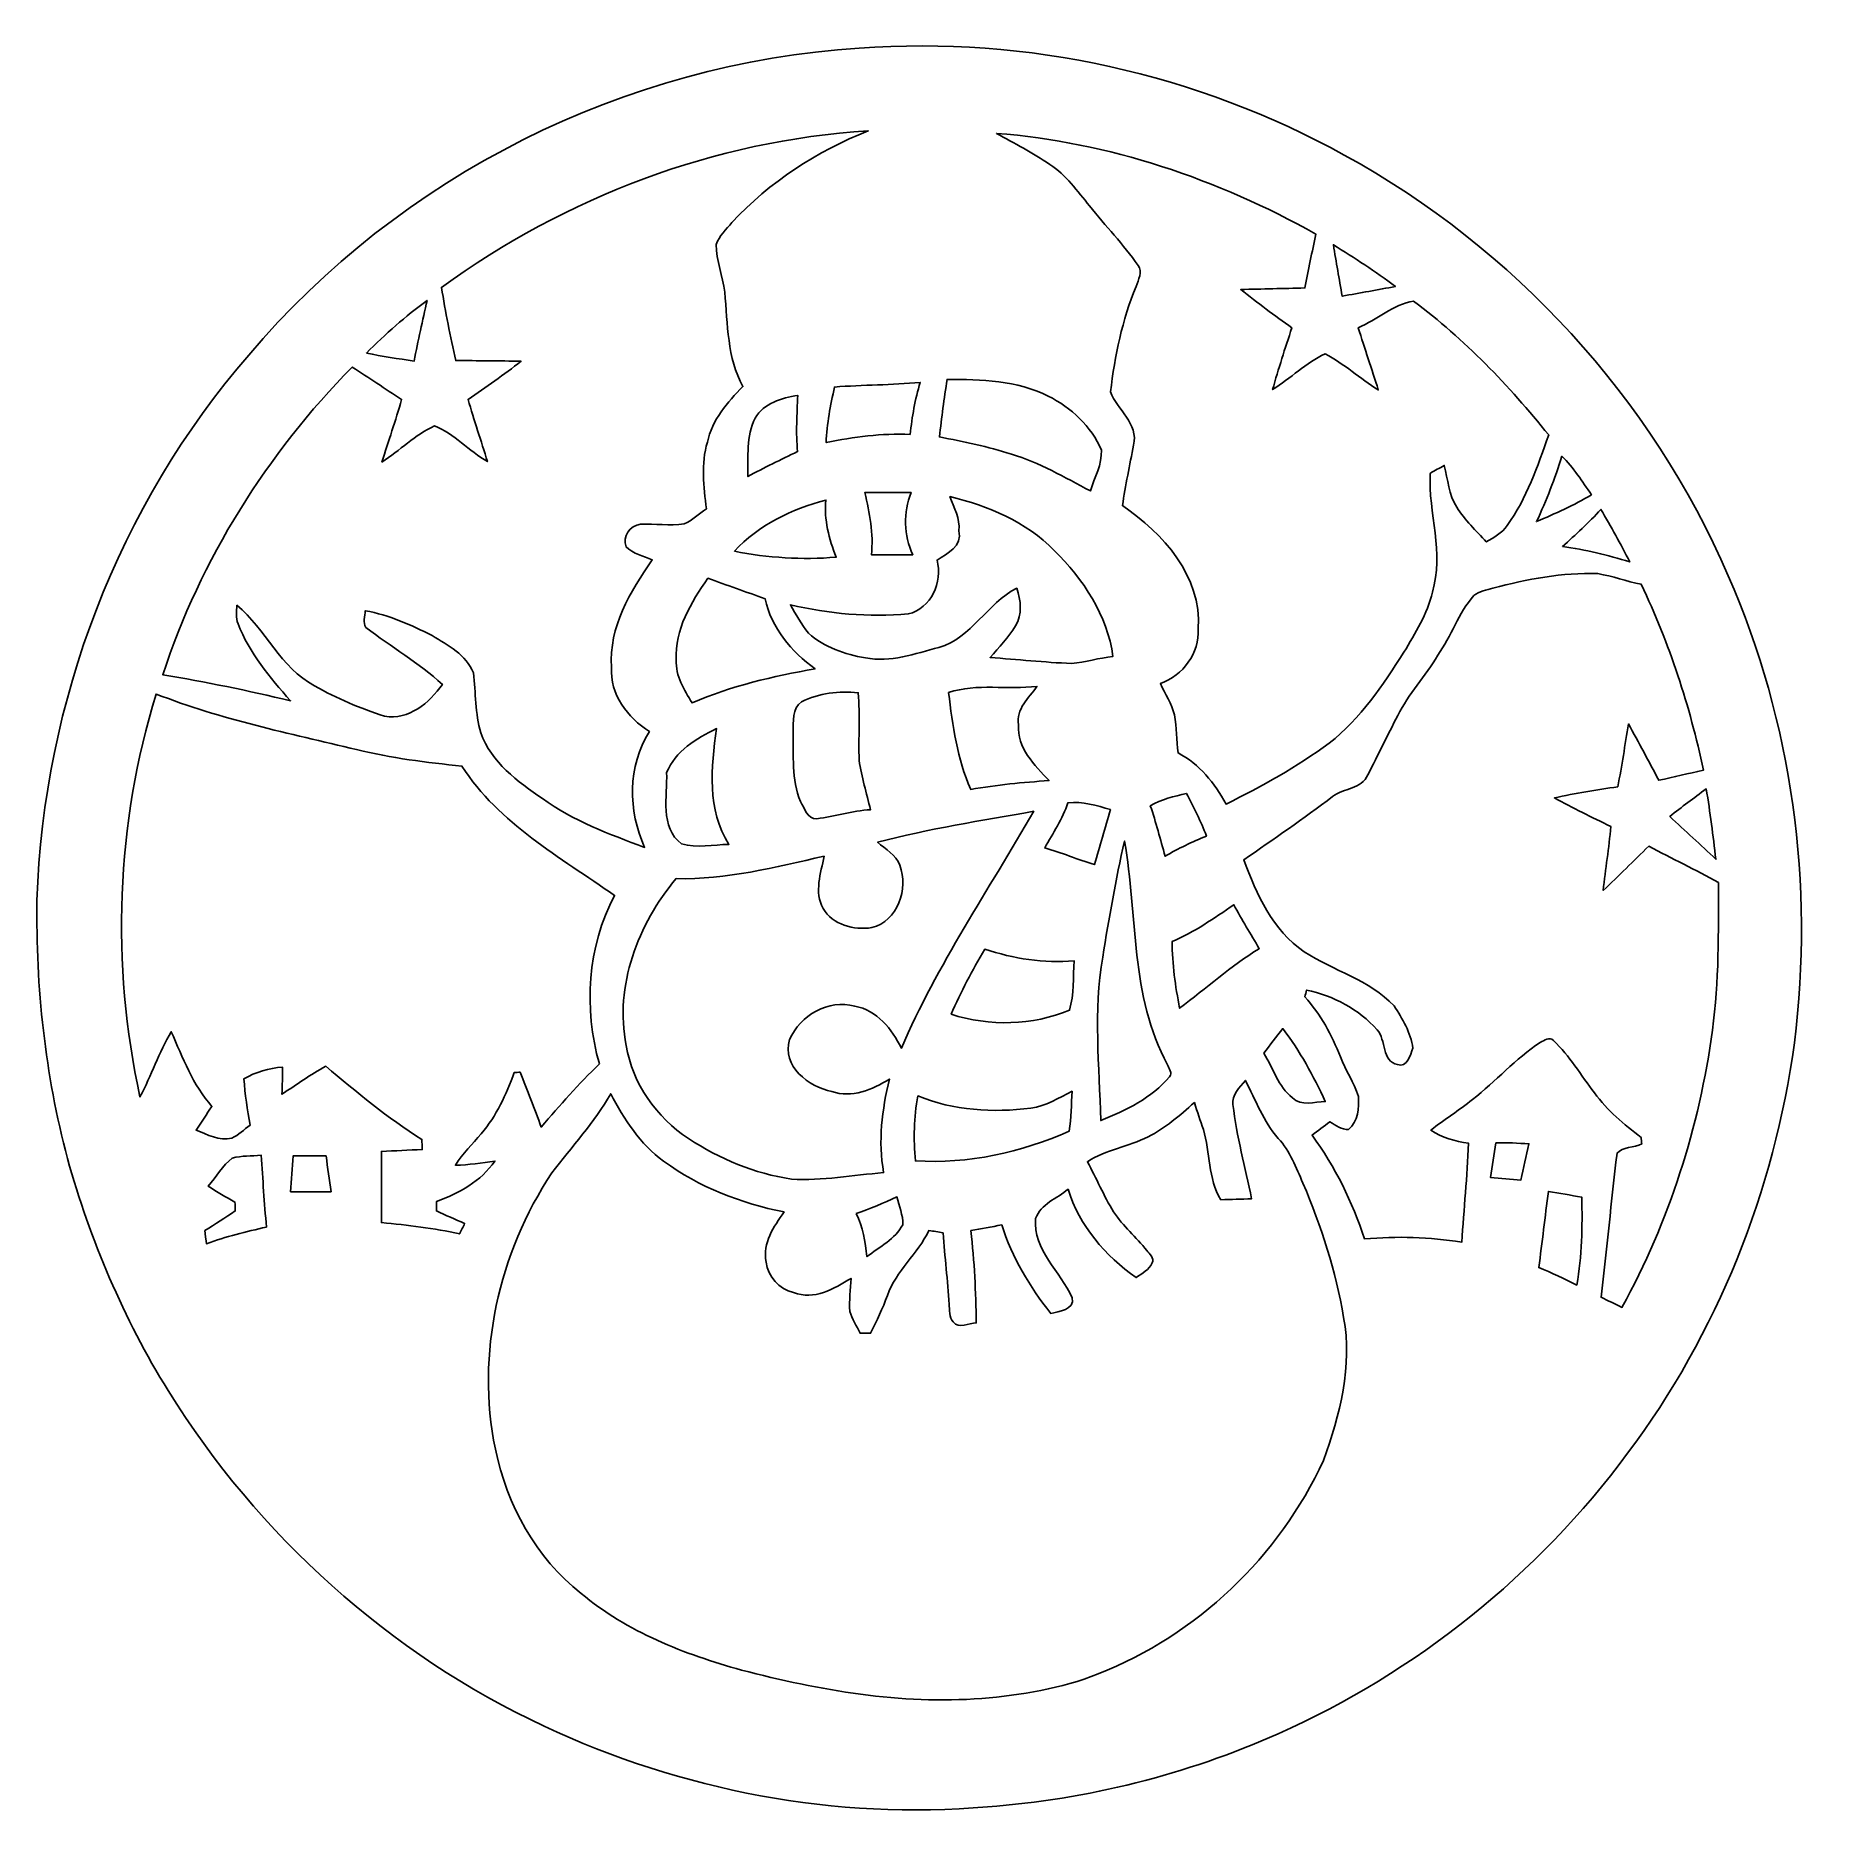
# Model space of a CAD drawing. Header units: centimetres. Extents: x -13.2 to 13, y -15.7 to 10.5.
import ezdxf

# ---------------------------------------------------------------- set-up
doc = ezdxf.new("R2010")
doc.units = ezdxf.units.CM
doc.header["$MEASUREMENT"] = 0
doc.layers.add('Camada 1', color=7, linetype='Continuous')

msp = doc.modelspace()

# ---------------------------------------------------------------- linework, layer by layer
at = {"layer": 'Camada 1', "color": 247}
for points, knots in [([(-1.04246, 10.35156), (1.42557, 10.53712), (3.93594, 9.97585), (6.09917, 8.77817), (6.09917, 8.77817), (8.5986, 7.41151), (10.62531, 5.19783), (11.75385, 2.58163), (11.75385, 2.58163), (12.69506, 0.43356), (13.02032, -1.9752), (12.72716, -4.29895), (12.72716, -4.29895), (12.42942, -6.47524), (11.59263, -8.58344), (10.27077, -10.34168), (10.27077, -10.34168), (8.94821, -12.13062), (7.15821, -13.56889), (5.12551, -14.47306), (5.12551, -14.47306), (3.77402, -15.07384), (2.32057, -15.44038), (0.84526, -15.54833), (0.84526, -15.54833), (-1.38501, -15.74765), (-3.65725, -15.3102), (-5.68149, -14.36193), (-5.68149, -14.36193), (-7.9562, -13.29972), (-9.89612, -11.55065), (-11.21869, -9.41952), (-11.21869, -9.41952), (-11.87344, -8.35836), (-12.36839, -7.20125), (-12.7007, -6.00004), (-12.7007, -6.00004), (-13.02985, -4.76215), (-13.16884, -3.47768), (-13.15014, -2.19851), (-13.15014, -2.19851), (-13.0556, 0.72743), (-11.95282, 3.61915), (-10.03159, 5.83283), (-10.03159, 5.83283), (-7.80874, 8.46949), (-4.48522, 10.1413), (-1.04246, 10.35156), (-1.04246, 10.35156), (-1.04246, 10.35156), (-1.04246, 10.35156), (-1.04246, 10.35156)], [0, 0, 0, 0, 0.07142857, 0.07142857, 0.07142857, 0.07142857, 0.14285714, 0.14285714, 0.14285714, 0.14285714, 0.21428571, 0.21428571, 0.21428571, 0.21428571, 0.28571429, 0.28571429, 0.28571429, 0.28571429, 0.35714286, 0.35714286, 0.35714286, 0.35714286, 0.42857143, 0.42857143, 0.42857143, 0.42857143, 0.5, 0.5, 0.5, 0.5, 0.57142857, 0.57142857, 0.57142857, 0.57142857, 0.64285714, 0.64285714, 0.64285714, 0.64285714, 0.71428571, 0.71428571, 0.71428571, 0.71428571, 0.78571429, 0.78571429, 0.78571429, 0.78571429, 0.85714286, 0.85714286, 0.85714286, 0.85714286, 1, 1, 1, 1]), ([(-7.1942, 6.82907), (-7.13422, 6.46853), (-7.06402, 6.1094), (-6.98429, 5.75239), (-6.98429, 5.75239), (-6.66327, 5.75063), (-6.34224, 5.74887), (-6.02121, 5.74216), (-6.02121, 5.74216), (-6.2745, 5.54496), (-6.53768, 5.36116), (-6.80226, 5.17913), (-6.80226, 5.17913), (-6.71548, 4.87151), (-6.60823, 4.57059), (-6.51722, 4.26367), (-6.51722, 4.26367), (-6.7885, 4.42066), (-7.00581, 4.67536), (-7.29756, 4.78966), (-7.29756, 4.78966), (-7.5826, 4.65772), (-7.80838, 4.42524), (-8.07155, 4.25697), (-8.07155, 4.25697), (-7.97384, 4.56424), (-7.86906, 4.86939), (-7.78051, 5.17948), (-7.78051, 5.17948), (-8.02322, 5.33823), (-8.26523, 5.49663), (-8.50724, 5.65503), (-8.50724, 5.65503), (-9.76736, 4.38503), (-10.73785, 2.82363), (-11.29912, 1.1236), (-11.29912, 1.1236), (-10.66694, 1.02164), (-10.04005, 0.889), (-9.4167, 0.74224), (-9.4167, 0.74224), (-9.72185, 1.08338), (-10.02347, 1.44498), (-10.18963, 1.87642), (-10.18963, 1.87642), (-10.22526, 1.96321), (-10.21256, 2.05846), (-10.20657, 2.14877), (-10.20657, 2.14877), (-9.78429, 1.79211), (-9.5631, 1.22908), (-9.06145, 0.95991), (-9.06145, 0.95991), (-8.73548, 0.77752), (-8.38905, 0.62689), (-8.0324, 0.51541), (-8.0324, 0.51541), (-7.67327, 0.45191), (-7.37235, 0.70979), (-7.18114, 0.98249), (-7.18114, 0.98249), (-7.52651, 1.30034), (-7.93538, 1.5367), (-8.3065, 1.82104), (-8.3065, 1.82104), (-8.35554, 1.89159), (-8.31744, 1.98755), (-8.31532, 2.06728), (-8.31532, 2.06728), (-7.96784, 2.00484), (-7.64258, 1.85984), (-7.33037, 1.70039), (-7.33037, 1.70039), (-7.09718, 1.55928), (-6.83119, 1.42169), (-6.72465, 1.15288), (-6.72465, 1.15288), (-6.6862, 0.85901), (-6.70066, 0.55527), (-6.61388, 0.26811), (-6.61388, 0.26811), (-6.46218, -0.16581), (-6.06954, -0.44732), (-5.7083, -0.69921), (-5.7083, -0.69921), (-5.25251, -1.02729), (-4.72475, -1.22308), (-4.20299, -1.41781), (-4.20299, -1.41781), (-4.44641, -0.87877), (-4.45699, -0.22049), (-4.13279, 0.28646), (-4.13279, 0.28646), (-4.45206, 0.49248), (-4.71805, 0.83785), (-4.69053, 1.23472), (-4.69053, 1.23472), (-4.7311, 1.82704), (-4.41607, 2.35162), (-4.09046, 2.81622), (-4.09046, 2.81622), (-4.2231, 2.87091), (-4.36986, 2.90759), (-4.4764, 3.00814), (-4.4764, 3.00814), (-4.53531, 3.16547), (-4.41501, 3.31929), (-4.26508, 3.34045), (-4.26508, 3.34045), (-4.05059, 3.35492), (-3.83399, 3.31223), (-3.6195, 3.34645), (-3.6195, 3.34645), (-3.49744, 3.3976), (-3.40148, 3.49356), (-3.29353, 3.56729), (-3.29353, 3.56729), (-3.3341, 3.89326), (-3.37397, 4.23157), (-3.27872, 4.55119), (-3.27872, 4.55119), (-3.2064, 4.87574), (-2.98767, 5.14103), (-2.75519, 5.36787), (-2.75519, 5.36787), (-2.98873, 5.79226), (-2.97886, 6.28897), (-3.02366, 6.75746), (-3.02366, 6.75746), (-3.04729, 6.99594), (-3.15207, 7.2203), (-3.15031, 7.46195), (-3.15031, 7.46195), (-3.1055, 7.58966), (-3.00002, 7.6835), (-2.91888, 7.78722), (-2.91888, 7.78722), (-2.3622, 8.3827), (-1.66758, 8.83779), (-0.90946, 9.13412), (-0.90946, 9.13412), (-3.17182, 8.99619), (-5.36575, 8.15904), (-7.1942, 6.82907), (-7.1942, 6.82907), (-7.1942, 6.82907), (-7.1942, 6.82907), (-7.1942, 6.82907)], [0, 0, 0, 0, 0.02631579, 0.02631579, 0.02631579, 0.02631579, 0.05263158, 0.05263158, 0.05263158, 0.05263158, 0.07894737, 0.07894737, 0.07894737, 0.07894737, 0.10526316, 0.10526316, 0.10526316, 0.10526316, 0.13157895, 0.13157895, 0.13157895, 0.13157895, 0.15789474, 0.15789474, 0.15789474, 0.15789474, 0.18421053, 0.18421053, 0.18421053, 0.18421053, 0.21052632, 0.21052632, 0.21052632, 0.21052632, 0.23684211, 0.23684211, 0.23684211, 0.23684211, 0.26315789, 0.26315789, 0.26315789, 0.26315789, 0.28947368, 0.28947368, 0.28947368, 0.28947368, 0.31578947, 0.31578947, 0.31578947, 0.31578947, 0.34210526, 0.34210526, 0.34210526, 0.34210526, 0.36842105, 0.36842105, 0.36842105, 0.36842105, 0.39473684, 0.39473684, 0.39473684, 0.39473684, 0.42105263, 0.42105263, 0.42105263, 0.42105263, 0.44736842, 0.44736842, 0.44736842, 0.44736842, 0.47368421, 0.47368421, 0.47368421, 0.47368421, 0.5, 0.5, 0.5, 0.5, 0.52631579, 0.52631579, 0.52631579, 0.52631579, 0.55263158, 0.55263158, 0.55263158, 0.55263158, 0.57894737, 0.57894737, 0.57894737, 0.57894737, 0.60526316, 0.60526316, 0.60526316, 0.60526316, 0.63157895, 0.63157895, 0.63157895, 0.63157895, 0.65789474, 0.65789474, 0.65789474, 0.65789474, 0.68421053, 0.68421053, 0.68421053, 0.68421053, 0.71052632, 0.71052632, 0.71052632, 0.71052632, 0.73684211, 0.73684211, 0.73684211, 0.73684211, 0.76315789, 0.76315789, 0.76315789, 0.76315789, 0.78947368, 0.78947368, 0.78947368, 0.78947368, 0.81578947, 0.81578947, 0.81578947, 0.81578947, 0.84210526, 0.84210526, 0.84210526, 0.84210526, 0.86842105, 0.86842105, 0.86842105, 0.86842105, 0.89473684, 0.89473684, 0.89473684, 0.89473684, 0.92105263, 0.92105263, 0.92105263, 0.92105263, 0.94736842, 0.94736842, 0.94736842, 0.94736842, 1, 1, 1, 1]), ([(0.97684, 9.09884), (1.24142, 8.95138), (1.51201, 8.81309), (1.76248, 8.64129), (1.76248, 8.64129), (2.00378, 8.48748), (2.16782, 8.24618), (2.34985, 8.03063), (2.34985, 8.03063), (2.58339, 7.735), (2.84621, 7.46266), (3.06246, 7.15363), (3.06246, 7.15363), (3.13231, 7.05802), (3.0667, 6.9409), (3.03565, 6.84318), (3.03565, 6.84318), (2.82681, 6.35141), (2.72239, 5.82013), (2.65712, 5.29237), (2.65712, 5.29237), (2.75343, 5.02849), (3.0734, 4.82565), (2.99755, 4.50674), (2.99755, 4.50674), (2.93758, 4.21076), (2.87972, 3.91407), (2.83281, 3.61527), (2.83281, 3.61527), (3.43147, 3.20781), (4.00403, 2.57528), (3.94829, 1.80058), (3.94829, 1.80058), (3.96663, 1.43898), (3.72745, 1.11725), (3.39231, 0.99448), (3.39231, 0.99448), (3.46463, 0.84279), (3.55671, 0.69744), (3.59869, 0.53269), (3.59869, 0.53269), (3.6322, 0.3489), (3.63396, 0.16087), (3.65125, -0.02575), (3.65125, -0.02575), (3.96769, -0.18979), (4.18747, -0.47343), (4.35892, -0.77893), (4.35892, -0.77893), (4.88774, -0.51999), (5.40385, -0.23036), (5.87939, 0.11853), (5.87939, 0.11853), (6.33836, 0.47766), (6.66538, 0.97049), (6.97689, 1.45521), (6.97689, 1.45521), (7.1441, 1.73531), (7.32296, 2.02036), (7.39704, 2.34174), (7.39704, 2.34174), (7.57308, 2.91747), (7.3339, 3.50696), (7.36494, 4.09116), (7.36494, 4.09116), (7.43338, 4.13103), (7.50252, 4.17019), (7.57237, 4.20793), (7.57237, 4.20793), (7.62247, 4.00015), (7.64152, 3.7779), (7.75476, 3.59128), (7.75476, 3.59128), (7.87753, 3.4036), (8.03804, 3.24485), (8.19079, 3.08187), (8.19079, 3.08187), (8.30192, 3.14748), (8.42222, 3.20992), (8.49595, 3.3207), (8.49595, 3.3207), (8.78805, 3.72004), (8.94433, 4.19523), (9.10978, 4.65596), (9.10978, 4.65596), (8.52346, 5.38339), (7.87082, 6.06954), (7.12011, 6.62587), (7.12011, 6.62587), (6.82166, 6.57754), (6.57754, 6.35459), (6.30449, 6.23499), (6.30449, 6.23499), (6.40045, 5.92949), (6.50381, 5.62645), (6.59977, 5.32059), (6.59977, 5.32059), (6.33377, 5.48957), (6.096, 5.70265), (5.81801, 5.85117), (5.81801, 5.85117), (5.53438, 5.71994), (5.30789, 5.48922), (5.04331, 5.32412), (5.04331, 5.32412), (5.13256, 5.62927), (5.2257, 5.93372), (5.32906, 6.23429), (5.32906, 6.23429), (5.07118, 6.4135), (4.82177, 6.6047), (4.57517, 6.79873), (4.57517, 6.79873), (4.88985, 6.8072), (5.20488, 6.81214), (5.51991, 6.82237), (5.51991, 6.82237), (5.57142, 7.0873), (5.62575, 7.35154), (5.68043, 7.61577), (5.68043, 7.61577), (4.23827, 8.42398), (2.62996, 8.97149), (0.97684, 9.09884), (0.97684, 9.09884), (0.97684, 9.09884), (0.97684, 9.09884), (0.97684, 9.09884)], [0, 0, 0, 0, 0.03030303, 0.03030303, 0.03030303, 0.03030303, 0.06060606, 0.06060606, 0.06060606, 0.06060606, 0.09090909, 0.09090909, 0.09090909, 0.09090909, 0.12121212, 0.12121212, 0.12121212, 0.12121212, 0.15151515, 0.15151515, 0.15151515, 0.15151515, 0.18181818, 0.18181818, 0.18181818, 0.18181818, 0.21212121, 0.21212121, 0.21212121, 0.21212121, 0.24242424, 0.24242424, 0.24242424, 0.24242424, 0.27272727, 0.27272727, 0.27272727, 0.27272727, 0.3030303, 0.3030303, 0.3030303, 0.3030303, 0.33333333, 0.33333333, 0.33333333, 0.33333333, 0.36363636, 0.36363636, 0.36363636, 0.36363636, 0.39393939, 0.39393939, 0.39393939, 0.39393939, 0.42424242, 0.42424242, 0.42424242, 0.42424242, 0.45454545, 0.45454545, 0.45454545, 0.45454545, 0.48484848, 0.48484848, 0.48484848, 0.48484848, 0.51515152, 0.51515152, 0.51515152, 0.51515152, 0.54545455, 0.54545455, 0.54545455, 0.54545455, 0.57575758, 0.57575758, 0.57575758, 0.57575758, 0.60606061, 0.60606061, 0.60606061, 0.60606061, 0.63636364, 0.63636364, 0.63636364, 0.63636364, 0.66666667, 0.66666667, 0.66666667, 0.66666667, 0.6969697, 0.6969697, 0.6969697, 0.6969697, 0.72727273, 0.72727273, 0.72727273, 0.72727273, 0.75757576, 0.75757576, 0.75757576, 0.75757576, 0.78787879, 0.78787879, 0.78787879, 0.78787879, 0.81818182, 0.81818182, 0.81818182, 0.81818182, 0.84848485, 0.84848485, 0.84848485, 0.84848485, 0.87878788, 0.87878788, 0.87878788, 0.87878788, 0.90909091, 0.90909091, 0.90909091, 0.90909091, 0.93939394, 0.93939394, 0.93939394, 0.93939394, 1, 1, 1, 1]), ([(5.93831, 7.45737), (5.9817, 7.20513), (6.02333, 6.9529), (6.06919, 6.70066), (6.06919, 6.70066), (6.3306, 6.74864), (6.59236, 6.79379), (6.85341, 6.84389), (6.85341, 6.84389), (6.55637, 7.06014), (6.25157, 7.26581), (5.93831, 7.45737), (5.93831, 7.45737), (5.93831, 7.45737), (5.93831, 7.45737), (5.93831, 7.45737)], [0, 0, 0, 0, 0.2, 0.2, 0.2, 0.2, 0.4, 0.4, 0.4, 0.4, 0.6, 0.6, 0.6, 0.6, 1, 1, 1, 1]), ([(-8.29945, 5.86281), (-8.06662, 5.81554), (-7.83167, 5.7785), (-7.59601, 5.74569), (-7.59601, 5.74569), (-7.54062, 6.0452), (-7.46972, 6.34118), (-7.40622, 6.63892), (-7.40622, 6.63892), (-7.72477, 6.40539), (-8.01793, 6.13904), (-8.29945, 5.86281), (-8.29945, 5.86281), (-8.29945, 5.86281), (-8.29945, 5.86281), (-8.29945, 5.86281)], [0, 0, 0, 0, 0.2, 0.2, 0.2, 0.2, 0.4, 0.4, 0.4, 0.4, 0.6, 0.6, 0.6, 0.6, 1, 1, 1, 1]), ([(-1.40688, 5.36222), (-1.46473, 5.09235), (-1.52118, 4.82071), (-1.52929, 4.54342), (-1.52929, 4.54342), (-1.12289, 4.63091), (-0.71049, 4.68207), (-0.29386, 4.66443), (-0.29386, 4.66443), (-0.26282, 4.92337), (-0.22331, 5.18231), (-0.14358, 5.43101), (-0.14358, 5.43101), (-0.56374, 5.39221), (-0.98637, 5.39397), (-1.40688, 5.36222), (-1.40688, 5.36222), (-1.40688, 5.36222), (-1.40688, 5.36222), (-1.40688, 5.36222)], [0, 0, 0, 0, 0.16666667, 0.16666667, 0.16666667, 0.16666667, 0.33333333, 0.33333333, 0.33333333, 0.33333333, 0.5, 0.5, 0.5, 0.5, 0.66666667, 0.66666667, 0.66666667, 0.66666667, 1, 1, 1, 1]), ([(0.25153, 5.4737), (0.20779, 5.19254), (0.17039, 4.91067), (0.13794, 4.62774), (0.13794, 4.62774), (0.49389, 4.55612), (0.85266, 4.48874), (1.19803, 4.37268), (1.19803, 4.37268), (1.61114, 4.25379), (1.98155, 4.02943), (2.36149, 3.83328), (2.36149, 3.83328), (2.42111, 4.02907), (2.53506, 4.22381), (2.52236, 4.43159), (2.52236, 4.43159), (2.37596, 4.78578), (2.07645, 5.05848), (1.73884, 5.22922), (1.73884, 5.22922), (1.28129, 5.46135), (0.75318, 5.47546), (0.25153, 5.4737), (0.25153, 5.4737), (0.25153, 5.4737), (0.25153, 5.4737), (0.25153, 5.4737)], [0, 0, 0, 0, 0.125, 0.125, 0.125, 0.125, 0.25, 0.25, 0.25, 0.25, 0.375, 0.375, 0.375, 0.375, 0.5, 0.5, 0.5, 0.5, 0.625, 0.625, 0.625, 0.625, 0.75, 0.75, 0.75, 0.75, 1, 1, 1, 1]), ([(-2.57528, 4.90396), (-2.71251, 4.64079), (-2.67476, 4.32964), (-2.68287, 4.0446), (-2.68287, 4.0446), (-2.44263, 4.17407), (-2.19781, 4.29436), (-1.95051, 4.41043), (-1.95051, 4.41043), (-1.97873, 4.68595), (-1.95686, 4.96323), (-1.94874, 5.23875), (-1.94874, 5.23875), (-2.18369, 5.19959), (-2.44757, 5.12692), (-2.57528, 4.90396), (-2.57528, 4.90396), (-2.57528, 4.90396), (-2.57528, 4.90396), (-2.57528, 4.90396)], [0, 0, 0, 0, 0.16666667, 0.16666667, 0.16666667, 0.16666667, 0.33333333, 0.33333333, 0.33333333, 0.33333333, 0.5, 0.5, 0.5, 0.5, 0.66666667, 0.66666667, 0.66666667, 0.66666667, 1, 1, 1, 1]), ([(9.30487, 4.34269), (9.19939, 4.01426), (9.07732, 3.69182), (8.92951, 3.37961), (8.92951, 3.37961), (9.20538, 3.49885), (9.4802, 3.62126), (9.73914, 3.77472), (9.73914, 3.77472), (9.60367, 3.97122), (9.4749, 4.17407), (9.30487, 4.34269), (9.30487, 4.34269), (9.30487, 4.34269), (9.30487, 4.34269), (9.30487, 4.34269)], [0, 0, 0, 0, 0.2, 0.2, 0.2, 0.2, 0.4, 0.4, 0.4, 0.4, 0.6, 0.6, 0.6, 0.6, 1, 1, 1, 1]), ([(-2.88149, 2.94358), (-2.38901, 2.84551), (-1.88277, 2.81587), (-1.38183, 2.85609), (-1.38183, 2.85609), (-1.48625, 3.12385), (-1.56527, 3.40854), (-1.53211, 3.69852), (-1.53211, 3.69852), (-2.03553, 3.56623), (-2.52518, 3.33199), (-2.88149, 2.94358), (-2.88149, 2.94358), (-2.88149, 2.94358), (-2.88149, 2.94358), (-2.88149, 2.94358)], [0, 0, 0, 0, 0.2, 0.2, 0.2, 0.2, 0.4, 0.4, 0.4, 0.4, 0.6, 0.6, 0.6, 0.6, 1, 1, 1, 1]), ([(0.29316, 3.74826), (0.35348, 3.58599), (0.44238, 3.42688), (0.42474, 3.24661), (0.42474, 3.24661), (0.4826, 3.0166), (0.25435, 2.91253), (0.10442, 2.8127), (0.10442, 2.8127), (0.18274, 2.48991), (0.02222, 2.10185), (-0.32209, 2.02001), (-0.32209, 2.02001), (-0.90382, 1.96779), (-1.48907, 2.02424), (-2.05669, 2.15477), (-2.05669, 2.15477), (-1.97379, 2.01189), (-1.89159, 1.86831), (-1.78999, 1.73637), (-1.78999, 1.73637), (-1.55716, 1.5307), (-1.25589, 1.42134), (-0.95215, 1.37513), (-0.95215, 1.37513), (-0.58491, 1.29575), (-0.22049, 1.43827), (0.13088, 1.52682), (0.13088, 1.52682), (0.61383, 1.66829), (0.83926, 2.17876), (1.27564, 2.39818), (1.27564, 2.39818), (1.33914, 2.22179), (1.35925, 2.01224), (1.25906, 1.84538), (1.25906, 1.84538), (1.15323, 1.67605), (1.01988, 1.52576), (0.88406, 1.38007), (0.88406, 1.38007), (1.28411, 1.34832), (1.68346, 1.30775), (2.08456, 1.29081), (2.08456, 1.29081), (2.28917, 1.31127), (2.48849, 1.37195), (2.69346, 1.39382), (2.69346, 1.39382), (2.61197, 1.99813), (2.2539, 2.53682), (1.82809, 2.95698), (1.82809, 2.95698), (1.41464, 3.37644), (0.85796, 3.61386), (0.29316, 3.74826), (0.29316, 3.74826), (0.29316, 3.74826), (0.29316, 3.74826), (0.29316, 3.74826)], [0, 0, 0, 0, 0.0625, 0.0625, 0.0625, 0.0625, 0.125, 0.125, 0.125, 0.125, 0.1875, 0.1875, 0.1875, 0.1875, 0.25, 0.25, 0.25, 0.25, 0.3125, 0.3125, 0.3125, 0.3125, 0.375, 0.375, 0.375, 0.375, 0.4375, 0.4375, 0.4375, 0.4375, 0.5, 0.5, 0.5, 0.5, 0.5625, 0.5625, 0.5625, 0.5625, 0.625, 0.625, 0.625, 0.625, 0.6875, 0.6875, 0.6875, 0.6875, 0.75, 0.75, 0.75, 0.75, 0.8125, 0.8125, 0.8125, 0.8125, 0.875, 0.875, 0.875, 0.875, 1, 1, 1, 1]), ([(-0.96026, 3.80824), (-0.88971, 3.50802), (-0.82938, 3.20357), (-0.86325, 2.89207), (-0.86325, 2.89207), (-0.6604, 2.89172), (-0.45755, 2.89172), (-0.254, 2.89101), (-0.254, 2.89101), (-0.39158, 3.18135), (-0.39123, 3.51084), (-0.27905, 3.80929), (-0.27905, 3.80929), (-0.50624, 3.81), (-0.73378, 3.80965), (-0.96026, 3.80824), (-0.96026, 3.80824), (-0.96026, 3.80824), (-0.96026, 3.80824), (-0.96026, 3.80824)], [0, 0, 0, 0, 0.16666667, 0.16666667, 0.16666667, 0.16666667, 0.33333333, 0.33333333, 0.33333333, 0.33333333, 0.5, 0.5, 0.5, 0.5, 0.66666667, 0.66666667, 0.66666667, 0.66666667, 1, 1, 1, 1]), ([(9.31122, 3.01202), (9.64812, 2.97109), (9.97797, 2.88749), (10.30217, 2.7873), (10.30217, 2.7873), (10.17023, 3.05012), (10.02524, 3.30553), (9.87848, 3.55988), (9.87848, 3.55988), (9.69998, 3.36656), (9.50665, 3.1877), (9.31122, 3.01202), (9.31122, 3.01202), (9.31122, 3.01202), (9.31122, 3.01202), (9.31122, 3.01202)], [0, 0, 0, 0, 0.2, 0.2, 0.2, 0.2, 0.4, 0.4, 0.4, 0.4, 0.6, 0.6, 0.6, 0.6, 1, 1, 1, 1]), ([(8.28887, 2.40136), (8.19679, 2.3689), (8.08355, 2.36114), (8.00947, 2.28988), (8.00947, 2.28988), (7.77628, 2.03376), (7.67574, 1.69227), (7.47712, 1.41217), (7.47712, 1.41217), (7.29615, 1.1049), (7.04321, 0.8449), (6.88799, 0.52211), (6.88799, 0.52211), (6.73417, 0.2353), (6.59659, -0.05962), (6.44631, -0.34819), (6.44631, -0.34819), (6.356, -0.56303), (6.09071, -0.54257), (5.92525, -0.66957), (5.92525, -0.66957), (5.50016, -0.99342), (5.06166, -1.29857), (4.62033, -1.59985), (4.62033, -1.59985), (4.80766, -2.10855), (5.04507, -2.63913), (5.50862, -2.95557), (5.50862, -2.95557), (5.94148, -3.23286), (6.46747, -3.37079), (6.8326, -3.74967), (6.8326, -3.74967), (6.9536, -3.94053), (7.07919, -4.1469), (7.10882, -4.37515), (7.10882, -4.37515), (7.07778, -4.4771), (7.02486, -4.66407), (6.88305, -4.61786), (6.88305, -4.61786), (6.64951, -4.56882), (6.719, -4.25379), (6.58319, -4.10316), (6.58319, -4.10316), (6.31296, -3.80436), (5.93866, -3.60151), (5.54531, -3.51861), (5.54531, -3.51861), (5.53649, -3.55177), (5.52767, -3.58563), (5.51921, -3.6195), (5.51921, -3.6195), (5.75239, -3.87597), (5.91608, -4.1843), (6.04308, -4.50462), (6.04308, -4.50462), (6.11928, -4.70359), (6.24628, -4.88068), (6.30661, -5.08564), (6.30661, -5.08564), (6.32495, -5.25321), (6.29885, -5.45324), (6.16373, -5.57071), (6.16373, -5.57071), (6.0579, -5.5813), (5.97147, -5.51074), (5.88751, -5.45853), (5.88751, -5.45853), (5.79896, -5.52344), (5.71218, -5.59082), (5.62434, -5.65644), (5.62434, -5.65644), (5.96618, -6.11822), (6.2163, -6.64139), (6.39868, -7.18502), (6.39868, -7.18502), (6.87423, -7.14093), (7.35577, -7.15715), (7.82814, -7.233), (7.82814, -7.233), (7.86095, -6.74758), (7.91104, -6.26286), (7.92939, -5.77674), (7.92939, -5.77674), (7.735, -5.74393), (7.53851, -5.69807), (7.37447, -5.58412), (7.37447, -5.58412), (7.57026, -5.42184), (7.79215, -5.29484), (7.98689, -5.1308), (7.98689, -5.1308), (8.32873, -4.86198), (8.62224, -4.5339), (8.98349, -4.29013), (8.98349, -4.29013), (9.04205, -4.26508), (9.12283, -4.20052), (9.17892, -4.26226), (9.17892, -4.26226), (9.41775, -4.48769), (9.58391, -4.77555), (9.78394, -5.03379), (9.78394, -5.03379), (9.9702, -5.29237), (10.21785, -5.49804), (10.4708, -5.68889), (10.4708, -5.68889), (10.47291, -5.71288), (10.47715, -5.76157), (10.47926, -5.78591), (10.47926, -5.78591), (10.36602, -5.83812), (10.1981, -5.83247), (10.11555, -5.91996), (10.11555, -5.91996), (10.027, -6.62587), (9.9702, -7.33742), (9.8806, -8.04404), (9.8806, -8.04404), (9.98255, -8.09307), (10.08521, -8.14423), (10.18857, -8.19256), (10.18857, -8.19256), (10.88249, -6.92961), (11.32805, -5.53579), (11.52102, -4.1088), (11.52102, -4.1088), (11.61909, -3.38914), (11.60956, -2.66065), (11.60815, -1.9364), (11.60815, -1.9364), (11.27195, -1.74766), (10.92341, -1.58256), (10.58369, -1.40053), (10.58369, -1.40053), (10.35897, -1.61713), (10.13883, -1.83868), (9.912, -2.05281), (9.912, -2.05281), (9.94375, -1.73743), (10.00019, -1.42487), (10.02277, -1.10843), (10.02277, -1.10843), (9.74231, -0.97649), (9.46573, -0.83538), (9.19268, -0.68933), (9.19268, -0.68933), (9.50066, -0.61736), (9.81428, -0.57503), (10.12649, -0.52458), (10.12649, -0.52458), (10.19034, -0.21802), (10.23126, 0.09278), (10.28312, 0.40146), (10.28312, 0.40146), (10.43799, 0.12771), (10.58263, -0.15169), (10.73079, -0.42968), (10.73079, -0.42968), (10.94952, -0.381), (11.16824, -0.33055), (11.38767, -0.28116), (11.38767, -0.28116), (11.1887, 0.66322), (10.88849, 1.58644), (10.47115, 2.45674), (10.47115, 2.45674), (10.25701, 2.50366), (10.04852, 2.57492), (9.83333, 2.61444), (9.83333, 2.61444), (9.31051, 2.63384), (8.79263, 2.53083), (8.28887, 2.40136), (8.28887, 2.40136), (8.28887, 2.40136), (8.28887, 2.40136), (8.28887, 2.40136)], [0, 0, 0, 0, 0.02173913, 0.02173913, 0.02173913, 0.02173913, 0.04347826, 0.04347826, 0.04347826, 0.04347826, 0.06521739, 0.06521739, 0.06521739, 0.06521739, 0.08695652, 0.08695652, 0.08695652, 0.08695652, 0.10869565, 0.10869565, 0.10869565, 0.10869565, 0.13043478, 0.13043478, 0.13043478, 0.13043478, 0.15217391, 0.15217391, 0.15217391, 0.15217391, 0.17391304, 0.17391304, 0.17391304, 0.17391304, 0.19565217, 0.19565217, 0.19565217, 0.19565217, 0.2173913, 0.2173913, 0.2173913, 0.2173913, 0.23913043, 0.23913043, 0.23913043, 0.23913043, 0.26086957, 0.26086957, 0.26086957, 0.26086957, 0.2826087, 0.2826087, 0.2826087, 0.2826087, 0.30434783, 0.30434783, 0.30434783, 0.30434783, 0.32608696, 0.32608696, 0.32608696, 0.32608696, 0.34782609, 0.34782609, 0.34782609, 0.34782609, 0.36956522, 0.36956522, 0.36956522, 0.36956522, 0.39130435, 0.39130435, 0.39130435, 0.39130435, 0.41304348, 0.41304348, 0.41304348, 0.41304348, 0.43478261, 0.43478261, 0.43478261, 0.43478261, 0.45652174, 0.45652174, 0.45652174, 0.45652174, 0.47826087, 0.47826087, 0.47826087, 0.47826087, 0.5, 0.5, 0.5, 0.5, 0.52173913, 0.52173913, 0.52173913, 0.52173913, 0.54347826, 0.54347826, 0.54347826, 0.54347826, 0.56521739, 0.56521739, 0.56521739, 0.56521739, 0.58695652, 0.58695652, 0.58695652, 0.58695652, 0.60869565, 0.60869565, 0.60869565, 0.60869565, 0.63043478, 0.63043478, 0.63043478, 0.63043478, 0.65217391, 0.65217391, 0.65217391, 0.65217391, 0.67391304, 0.67391304, 0.67391304, 0.67391304, 0.69565217, 0.69565217, 0.69565217, 0.69565217, 0.7173913, 0.7173913, 0.7173913, 0.7173913, 0.73913043, 0.73913043, 0.73913043, 0.73913043, 0.76086957, 0.76086957, 0.76086957, 0.76086957, 0.7826087, 0.7826087, 0.7826087, 0.7826087, 0.80434783, 0.80434783, 0.80434783, 0.80434783, 0.82608696, 0.82608696, 0.82608696, 0.82608696, 0.84782609, 0.84782609, 0.84782609, 0.84782609, 0.86956522, 0.86956522, 0.86956522, 0.86956522, 0.89130435, 0.89130435, 0.89130435, 0.89130435, 0.91304348, 0.91304348, 0.91304348, 0.91304348, 0.93478261, 0.93478261, 0.93478261, 0.93478261, 0.95652174, 0.95652174, 0.95652174, 0.95652174, 1, 1, 1, 1]), ([(-3.27131, 2.54494), (-3.51931, 2.1904), (-3.76132, 1.79176), (-3.73768, 1.34197), (-3.73768, 1.34197), (-3.74897, 1.10561), (-3.61844, 0.90452), (-3.50414, 0.70979), (-3.50414, 0.70979), (-2.92629, 0.95885), (-2.31105, 1.10631), (-1.69192, 1.21003), (-1.69192, 1.21003), (-2.03906, 1.46614), (-2.33786, 1.81222), (-2.42923, 2.24508), (-2.42923, 2.24508), (-2.71004, 2.34456), (-2.99085, 2.4444), (-3.27131, 2.54494), (-3.27131, 2.54494), (-3.27131, 2.54494), (-3.27131, 2.54494), (-3.27131, 2.54494)], [0, 0, 0, 0, 0.14285714, 0.14285714, 0.14285714, 0.14285714, 0.28571429, 0.28571429, 0.28571429, 0.28571429, 0.42857143, 0.42857143, 0.42857143, 0.42857143, 0.57142857, 0.57142857, 0.57142857, 0.57142857, 0.71428571, 0.71428571, 0.71428571, 0.71428571, 1, 1, 1, 1]), ([(-11.39507, 0.84102), (-11.98809, -1.07315), (-12.06112, -3.13725), (-11.6332, -5.0927), (-11.6332, -5.0927), (-11.46634, -4.77943), (-11.35556, -4.4383), (-11.17177, -4.13314), (-11.17177, -4.13314), (-11.00525, -4.51556), (-10.85603, -4.91525), (-10.57416, -5.23205), (-10.57416, -5.23205), (-10.65036, -5.34952), (-10.73009, -5.46417), (-10.8077, -5.58094), (-10.8077, -5.58094), (-10.63978, -5.64444), (-10.4708, -5.74922), (-10.28206, -5.69948), (-10.28206, -5.69948), (-10.18011, -5.65573), (-10.10144, -5.57389), (-10.01219, -5.51039), (-10.01219, -5.51039), (-10.0517, -5.28391), (-10.08556, -5.05601), (-10.10391, -4.82671), (-10.10391, -4.82671), (-9.92893, -4.72828), (-9.73455, -4.66725), (-9.53347, -4.65526), (-9.53347, -4.65526), (-9.5317, -4.78825), (-9.53805, -4.92019), (-9.54334, -5.05425), (-9.54334, -5.05425), (-9.33132, -4.91278), (-9.12213, -4.76638), (-8.89917, -4.6415), (-8.89917, -4.6415), (-8.44162, -5.01897), (-7.98865, -5.40667), (-7.48242, -5.71888), (-7.48242, -5.71888), (-7.4803, -5.76827), (-7.47818, -5.81801), (-7.47607, -5.86811), (-7.47607, -5.86811), (-7.6768, -5.87728), (-7.87788, -5.88539), (-8.07861, -5.89597), (-8.07861, -5.89597), (-8.07861, -6.24487), (-8.07861, -6.59447), (-8.07755, -6.94408), (-8.07755, -6.94408), (-7.69161, -6.98253), (-7.30532, -7.02769), (-6.92573, -7.11024), (-6.92573, -7.11024), (-6.9021, -7.05838), (-6.87775, -7.00758), (-6.85306, -6.95713), (-6.85306, -6.95713), (-6.99205, -6.89645), (-7.13034, -6.83436), (-7.26828, -6.77333), (-7.26828, -6.77333), (-7.26793, -6.72606), (-7.26722, -6.67914), (-7.26652, -6.63257), (-7.26652, -6.63257), (-6.93561, -6.51263), (-6.61317, -6.33483), (-6.4075, -6.0392), (-6.4075, -6.0392), (-6.60047, -6.0646), (-6.79274, -6.096), (-6.98782, -6.09917), (-6.98782, -6.09917), (-6.88869, -5.92314), (-6.73206, -5.79155), (-6.60859, -5.63457), (-6.60859, -5.63457), (-6.38245, -5.37351), (-6.2424, -5.0546), (-6.12281, -4.73463), (-6.12281, -4.73463), (-6.10129, -4.73287), (-6.0586, -4.72969), (-6.03709, -4.72828), (-6.03709, -4.72828), (-5.92737, -4.99569), (-5.82718, -5.26662), (-5.72417, -5.53685), (-5.72417, -5.53685), (-5.45006, -5.21758), (-5.1749, -4.89797), (-4.86904, -4.60834), (-4.86904, -4.60834), (-5.10046, -3.78777), (-5.04896, -2.88502), (-4.64502, -2.12654), (-4.64502, -2.12654), (-5.44512, -1.5621), (-6.35141, -1.06997), (-6.89222, -0.22119), (-6.89222, -0.22119), (-7.41292, -0.16722), (-7.93432, -0.10336), (-8.44303, 0.02258), (-8.44303, 0.02258), (-9.43575, 0.26106), (-10.44187, 0.46708), (-11.39507, 0.84102), (-11.39507, 0.84102), (-11.39507, 0.84102), (-11.39507, 0.84102), (-11.39507, 0.84102)], [0, 0, 0, 0, 0.03225806, 0.03225806, 0.03225806, 0.03225806, 0.06451613, 0.06451613, 0.06451613, 0.06451613, 0.09677419, 0.09677419, 0.09677419, 0.09677419, 0.12903226, 0.12903226, 0.12903226, 0.12903226, 0.16129032, 0.16129032, 0.16129032, 0.16129032, 0.19354839, 0.19354839, 0.19354839, 0.19354839, 0.22580645, 0.22580645, 0.22580645, 0.22580645, 0.25806452, 0.25806452, 0.25806452, 0.25806452, 0.29032258, 0.29032258, 0.29032258, 0.29032258, 0.32258065, 0.32258065, 0.32258065, 0.32258065, 0.35483871, 0.35483871, 0.35483871, 0.35483871, 0.38709677, 0.38709677, 0.38709677, 0.38709677, 0.41935484, 0.41935484, 0.41935484, 0.41935484, 0.4516129, 0.4516129, 0.4516129, 0.4516129, 0.48387097, 0.48387097, 0.48387097, 0.48387097, 0.51612903, 0.51612903, 0.51612903, 0.51612903, 0.5483871, 0.5483871, 0.5483871, 0.5483871, 0.58064516, 0.58064516, 0.58064516, 0.58064516, 0.61290323, 0.61290323, 0.61290323, 0.61290323, 0.64516129, 0.64516129, 0.64516129, 0.64516129, 0.67741935, 0.67741935, 0.67741935, 0.67741935, 0.70967742, 0.70967742, 0.70967742, 0.70967742, 0.74193548, 0.74193548, 0.74193548, 0.74193548, 0.77419355, 0.77419355, 0.77419355, 0.77419355, 0.80645161, 0.80645161, 0.80645161, 0.80645161, 0.83870968, 0.83870968, 0.83870968, 0.83870968, 0.87096774, 0.87096774, 0.87096774, 0.87096774, 0.90322581, 0.90322581, 0.90322581, 0.90322581, 0.93548387, 0.93548387, 0.93548387, 0.93548387, 1, 1, 1, 1]), ([(-1.89124, 0.72496), (-2.03588, 0.63429), (-2.00766, 0.4251), (-2.01754, 0.28293), (-2.01754, 0.28293), (-2.00872, -0.0568), (-2.04294, -0.42051), (-1.90747, -0.74189), (-1.90747, -0.74189), (-1.84926, -0.83502), (-1.80799, -1.00647), (-1.66829, -0.99624), (-1.66829, -0.99624), (-1.403, -0.95991), (-1.14512, -0.87983), (-0.87665, -0.86254), (-0.87665, -0.86254), (-0.9338, -0.62054), (-1.01, -0.38276), (-1.04387, -0.13617), (-1.04387, -0.13617), (-1.05657, 0.19579), (-1.02658, 0.52776), (-1.05833, 0.85901), (-1.05833, 0.85901), (-1.34126, 0.88582), (-1.63583, 0.8576), (-1.89124, 0.72496), (-1.89124, 0.72496), (-1.89124, 0.72496), (-1.89124, 0.72496), (-1.89124, 0.72496)], [0, 0, 0, 0, 0.11111111, 0.11111111, 0.11111111, 0.11111111, 0.22222222, 0.22222222, 0.22222222, 0.22222222, 0.33333333, 0.33333333, 0.33333333, 0.33333333, 0.44444444, 0.44444444, 0.44444444, 0.44444444, 0.55555556, 0.55555556, 0.55555556, 0.55555556, 0.66666667, 0.66666667, 0.66666667, 0.66666667, 0.77777778, 0.77777778, 0.77777778, 0.77777778, 1, 1, 1, 1]), ([(0.27234, 0.86254), (0.33479, 0.37888), (0.39582, -0.11501), (0.59972, -0.56374), (0.59972, -0.56374), (0.98143, -0.49777), (1.36666, -0.46037), (1.75295, -0.43462), (1.75295, -0.43462), (1.54023, -0.20567), (1.27423, 0.04692), (1.30246, 0.38841), (1.30246, 0.38841), (1.26189, 0.62054), (1.45627, 0.78352), (1.5748, 0.95391), (1.5748, 0.95391), (1.14159, 0.89782), (0.69391, 1.00401), (0.27234, 0.86254), (0.27234, 0.86254), (0.27234, 0.86254), (0.27234, 0.86254), (0.27234, 0.86254)], [0, 0, 0, 0, 0.14285714, 0.14285714, 0.14285714, 0.14285714, 0.28571429, 0.28571429, 0.28571429, 0.28571429, 0.42857143, 0.42857143, 0.42857143, 0.42857143, 0.57142857, 0.57142857, 0.57142857, 0.57142857, 0.71428571, 0.71428571, 0.71428571, 0.71428571, 1, 1, 1, 1]), ([(-3.87879, -0.31715), (-3.86433, -0.66252), (-3.98321, -1.12289), (-3.65831, -1.36701), (-3.65831, -1.36701), (-3.43006, -1.43051), (-3.19334, -1.37936), (-2.96157, -1.37336), (-2.96157, -1.37336), (-3.28718, -0.8636), (-3.22404, -0.23918), (-3.14396, 0.33161), (-3.14396, 0.33161), (-3.43852, 0.18732), (-3.75144, 0.00071), (-3.87879, -0.31715), (-3.87879, -0.31715), (-3.87879, -0.31715), (-3.87879, -0.31715), (-3.87879, -0.31715)], [0, 0, 0, 0, 0.16666667, 0.16666667, 0.16666667, 0.16666667, 0.33333333, 0.33333333, 0.33333333, 0.33333333, 0.5, 0.5, 0.5, 0.5, 0.66666667, 0.66666667, 0.66666667, 0.66666667, 1, 1, 1, 1]), ([(2.03094, -0.76024), (1.94804, -0.9973), (1.81151, -1.20862), (1.68804, -1.42557), (1.68804, -1.42557), (1.9371, -1.49154), (2.17276, -1.59914), (2.42006, -1.67111), (2.42006, -1.67111), (2.4952, -1.39982), (2.58269, -1.13171), (2.65606, -0.86042), (2.65606, -0.86042), (2.45216, -0.80504), (2.24614, -0.73625), (2.03094, -0.76024), (2.03094, -0.76024), (2.03094, -0.76024), (2.03094, -0.76024), (2.03094, -0.76024)], [0, 0, 0, 0, 0.16666667, 0.16666667, 0.16666667, 0.16666667, 0.33333333, 0.33333333, 0.33333333, 0.33333333, 0.5, 0.5, 0.5, 0.5, 0.66666667, 0.66666667, 0.66666667, 0.66666667, 1, 1, 1, 1]), ([(3.24309, -0.80398), (3.32775, -1.04881), (3.39125, -1.29928), (3.46146, -1.5494), (3.46146, -1.5494), (3.65513, -1.43228), (3.86115, -1.33809), (4.07, -1.25024), (4.07, -1.25024), (3.98886, -1.03329), (3.88514, -0.82585), (3.77543, -0.6223), (3.77543, -0.6223), (3.59339, -0.66781), (3.40713, -0.70873), (3.24309, -0.80398), (3.24309, -0.80398), (3.24309, -0.80398), (3.24309, -0.80398), (3.24309, -0.80398)], [0, 0, 0, 0, 0.16666667, 0.16666667, 0.16666667, 0.16666667, 0.33333333, 0.33333333, 0.33333333, 0.33333333, 0.5, 0.5, 0.5, 0.5, 0.66666667, 0.66666667, 0.66666667, 0.66666667, 1, 1, 1, 1]), ([(10.89166, -0.96238), (11.11779, -1.17228), (11.34815, -1.3783), (11.57111, -1.59173), (11.57111, -1.59173), (11.52737, -1.24636), (11.48891, -0.90029), (11.42859, -0.55739), (11.42859, -0.55739), (11.24691, -0.68862), (11.06875, -0.82479), (10.89166, -0.96238), (10.89166, -0.96238), (10.89166, -0.96238), (10.89166, -0.96238), (10.89166, -0.96238)], [0, 0, 0, 0, 0.2, 0.2, 0.2, 0.2, 0.4, 0.4, 0.4, 0.4, 0.6, 0.6, 0.6, 0.6, 1, 1, 1, 1]), ([(-0.77294, -1.34161), (-0.65969, -1.44674), (-0.49918, -1.52541), (-0.44626, -1.68169), (-0.44626, -1.68169), (-0.30656, -2.02389), (-0.48119, -2.50719), (-0.85796, -2.59962), (-0.85796, -2.59962), (-1.12077, -2.6416), (-1.43369, -2.5587), (-1.57515, -2.31634), (-1.57515, -2.31634), (-1.71062, -2.07927), (-1.60479, -1.79776), (-1.56104, -1.54834), (-1.56104, -1.54834), (-2.27824, -1.70956), (-2.99861, -1.89689), (-3.74015, -1.87819), (-3.74015, -1.87819), (-4.30142, -2.54847), (-4.64749, -3.45652), (-4.47393, -4.33458), (-4.47393, -4.33458), (-4.38326, -4.89761), (-4.02661, -5.39574), (-3.55565, -5.70759), (-3.55565, -5.70759), (-3.0988, -6.00639), (-2.58269, -6.22194), (-2.04152, -6.30414), (-2.04152, -6.30414), (-1.58574, -6.33165), (-1.13524, -6.24769), (-0.68333, -6.20642), (-0.68333, -6.20642), (-0.76764, -5.7464), (-0.70626, -5.28108), (-0.59831, -4.83164), (-0.59831, -4.83164), (-0.8509, -4.98334), (-1.15076, -5.11881), (-1.4478, -5.01156), (-1.4478, -5.01156), (-1.78647, -4.94806), (-2.1904, -4.6355), (-2.06763, -4.2478), (-2.06763, -4.2478), (-1.91417, -3.89255), (-1.49507, -3.64737), (-1.10878, -3.75673), (-1.10878, -3.75673), (-0.78211, -3.81388), (-0.5588, -4.09257), (-0.42157, -4.37586), (-0.42157, -4.37586), (0.10795, -3.14889), (0.86219, -2.04082), (1.52717, -0.88688), (1.52717, -0.88688), (0.75706, -1.022), (-0.01552, -1.14441), (-0.77294, -1.34161), (-0.77294, -1.34161), (-0.77294, -1.34161), (-0.77294, -1.34161), (-0.77294, -1.34161)], [0, 0, 0, 0, 0.05555556, 0.05555556, 0.05555556, 0.05555556, 0.11111111, 0.11111111, 0.11111111, 0.11111111, 0.16666667, 0.16666667, 0.16666667, 0.16666667, 0.22222222, 0.22222222, 0.22222222, 0.22222222, 0.27777778, 0.27777778, 0.27777778, 0.27777778, 0.33333333, 0.33333333, 0.33333333, 0.33333333, 0.38888889, 0.38888889, 0.38888889, 0.38888889, 0.44444444, 0.44444444, 0.44444444, 0.44444444, 0.5, 0.5, 0.5, 0.5, 0.55555556, 0.55555556, 0.55555556, 0.55555556, 0.61111111, 0.61111111, 0.61111111, 0.61111111, 0.66666667, 0.66666667, 0.66666667, 0.66666667, 0.72222222, 0.72222222, 0.72222222, 0.72222222, 0.77777778, 0.77777778, 0.77777778, 0.77777778, 0.83333333, 0.83333333, 0.83333333, 0.83333333, 0.88888889, 0.88888889, 0.88888889, 0.88888889, 1, 1, 1, 1]), ([(2.54247, -3.03424), (2.40101, -3.82905), (2.4959, -4.63938), (2.51284, -5.44054), (2.51284, -5.44054), (2.88361, -5.29026), (3.26743, -5.11104), (3.52531, -4.79566), (3.52531, -4.79566), (3.57822, -4.74274), (3.51508, -4.67466), (3.49814, -4.61962), (3.49814, -4.61962), (2.94464, -3.61174), (3.05823, -2.42217), (2.8635, -1.32503), (2.8635, -1.32503), (2.73367, -1.88983), (2.6356, -2.46204), (2.54247, -3.03424), (2.54247, -3.03424), (2.54247, -3.03424), (2.54247, -3.03424), (2.54247, -3.03424)], [0, 0, 0, 0, 0.14285714, 0.14285714, 0.14285714, 0.14285714, 0.28571429, 0.28571429, 0.28571429, 0.28571429, 0.42857143, 0.42857143, 0.42857143, 0.42857143, 0.57142857, 0.57142857, 0.57142857, 0.57142857, 0.71428571, 0.71428571, 0.71428571, 0.71428571, 1, 1, 1, 1]), ([(4.47322, -2.26236), (4.18147, -2.46133), (3.89079, -2.66735), (3.56341, -2.80564), (3.56341, -2.80564), (3.56764, -3.13549), (3.61033, -3.46287), (3.67559, -3.78601), (3.67559, -3.78601), (4.06717, -3.49532), (4.42912, -3.16477), (4.84681, -2.91006), (4.84681, -2.91006), (4.72334, -2.69311), (4.58752, -2.48391), (4.47322, -2.26236), (4.47322, -2.26236), (4.47322, -2.26236), (4.47322, -2.26236), (4.47322, -2.26236)], [0, 0, 0, 0, 0.16666667, 0.16666667, 0.16666667, 0.16666667, 0.33333333, 0.33333333, 0.33333333, 0.33333333, 0.5, 0.5, 0.5, 0.5, 0.66666667, 0.66666667, 0.66666667, 0.66666667, 1, 1, 1, 1]), ([(0.30903, -3.87562), (0.87524, -4.05871), (1.51059, -4.03966), (2.05352, -3.8167), (2.05352, -3.8167), (2.12161, -3.58281), (2.10361, -3.32846), (2.12196, -3.08681), (2.12196, -3.08681), (1.6764, -3.12667), (1.22837, -3.05717), (0.80574, -2.91712), (0.80574, -2.91712), (0.61736, -3.22404), (0.46073, -3.5493), (0.30903, -3.87562), (0.30903, -3.87562), (0.30903, -3.87562), (0.30903, -3.87562), (0.30903, -3.87562)], [0, 0, 0, 0, 0.16666667, 0.16666667, 0.16666667, 0.16666667, 0.33333333, 0.33333333, 0.33333333, 0.33333333, 0.5, 0.5, 0.5, 0.5, 0.66666667, 0.66666667, 0.66666667, 0.66666667, 1, 1, 1, 1]), ([(5.19359, -4.08622), (5.0994, -4.20617), (5.00803, -4.32823), (4.91702, -4.451), (4.91702, -4.451), (5.05284, -4.66972), (5.12551, -4.94065), (5.33682, -5.10505), (5.33682, -5.10505), (5.46664, -5.23487), (5.65891, -5.16396), (5.81977, -5.16184), (5.81977, -5.16184), (5.64621, -4.78367), (5.44689, -4.41748), (5.19359, -4.08622), (5.19359, -4.08622), (5.19359, -4.08622), (5.19359, -4.08622), (5.19359, -4.08622)], [0, 0, 0, 0, 0.16666667, 0.16666667, 0.16666667, 0.16666667, 0.33333333, 0.33333333, 0.33333333, 0.33333333, 0.5, 0.5, 0.5, 0.5, 0.66666667, 0.66666667, 0.66666667, 0.66666667, 1, 1, 1, 1]), ([(4.45876, -5.207), (4.51944, -5.67514), (4.63479, -6.13339), (4.73569, -6.59412), (4.73569, -6.59412), (4.58435, -6.598), (4.43301, -6.60259), (4.28202, -6.60788), (4.28202, -6.60788), (4.08834, -6.29355), (4.12821, -5.91291), (4.02414, -5.57107), (4.02414, -5.57107), (3.98286, -5.43913), (3.93241, -5.31001), (3.89255, -5.17772), (3.89255, -5.17772), (3.67736, -5.36011), (3.46816, -5.55731), (3.21063, -5.67937), (3.21063, -5.67937), (2.92312, -5.82683), (2.58868, -5.86669), (2.3174, -6.04802), (2.3174, -6.04802), (2.44969, -6.29214), (2.55764, -6.54967), (2.70369, -6.78639), (2.70369, -6.78639), (2.84409, -6.99417), (3.03001, -7.16492), (3.1937, -7.354), (3.1937, -7.354), (3.22756, -7.40551), (3.30835, -7.46584), (3.27096, -7.53851), (3.27096, -7.53851), (3.22862, -7.64187), (3.11997, -7.69091), (3.03495, -7.753), (3.03495, -7.753), (2.58057, -7.4362), (2.19816, -6.98782), (2.03235, -6.45336), (2.03235, -6.45336), (1.87007, -6.58812), (1.62877, -6.67314), (1.55504, -6.88269), (1.55504, -6.88269), (1.51342, -7.34589), (1.92123, -7.66374), (2.09515, -8.0525), (2.09515, -8.0525), (2.12866, -8.2303), (1.89336, -8.25853), (1.77624, -8.2811), (1.77624, -8.2811), (1.46791, -7.88776), (1.20897, -7.45596), (1.05516, -6.979), (1.05516, -6.979), (0.90382, -7.00581), (0.75353, -7.03615), (0.60219, -7.0619), (0.60219, -7.0619), (0.65087, -7.51346), (0.67627, -7.96713), (0.68121, -8.42151), (0.68121, -8.42151), (0.57044, -8.4268), (0.42227, -8.51182), (0.34078, -8.4081), (0.34078, -8.4081), (0.2734, -8.34849), (0.28998, -8.21514), (0.28081, -8.15022), (0.28081, -8.15022), (0.26176, -7.7978), (0.21661, -7.44784), (0.19085, -7.09648), (0.19085, -7.09648), (0.12206, -7.08307), (0.05292, -7.07037), (-0.01623, -7.05979), (-0.01623, -7.05979), (-0.17921, -7.40551), (-0.50059, -7.65351), (-0.62689, -8.01793), (-0.62689, -8.01793), (-0.69779, -8.20843), (-0.78281, -8.39294), (-0.87665, -8.57356), (-0.87665, -8.57356), (-0.92781, -8.57356), (-0.97861, -8.57391), (-1.02941, -8.57462), (-1.02941, -8.57462), (-1.08232, -8.46808), (-1.14441, -8.3633), (-1.18286, -8.25218), (-1.18286, -8.25218), (-1.18957, -8.08955), (-1.17157, -7.92762), (-1.16381, -7.7657), (-1.16381, -7.7657), (-1.41534, -7.91527), (-1.70462, -8.09837), (-2.01048, -7.97172), (-2.01048, -7.97172), (-2.22321, -7.92762), (-2.38901, -7.73994), (-2.413, -7.52616), (-2.413, -7.52616), (-2.46909, -7.24464), (-2.30082, -7.00511), (-2.15018, -6.7878), (-2.15018, -6.7878), (-2.78271, -6.6615), (-3.40042, -6.42232), (-3.92254, -6.03885), (-3.92254, -6.03885), (-4.26967, -5.78802), (-4.50638, -5.42078), (-4.70076, -5.04578), (-4.70076, -5.04578), (-4.94206, -5.46911), (-5.27473, -5.82789), (-5.5693, -6.21312), (-5.5693, -6.21312), (-6.35212, -7.39493), (-6.68937, -8.88294), (-6.40045, -10.2803), (-6.40045, -10.2803), (-6.22864, -11.09839), (-5.80566, -11.88649), (-5.13821, -12.40472), (-5.13821, -12.40472), (-4.45982, -12.9727), (-3.61985, -13.30219), (-2.77566, -13.53502), (-2.77566, -13.53502), (-1.62454, -13.83594), (-0.43251, -14.04267), (0.76165, -13.95271), (0.76165, -13.95271), (1.34408, -13.90156), (1.93005, -13.81125), (2.47474, -13.5897), (2.47474, -13.5897), (3.93065, -13.02103), (5.13821, -11.86462), (5.79296, -10.44787), (5.79296, -10.44787), (6.03603, -9.78006), (6.2237, -9.05369), (6.09, -8.34002), (6.09, -8.34002), (5.97711, -7.65775), (5.75945, -6.99735), (5.49134, -6.36164), (5.49134, -6.36164), (5.38586, -6.1348), (5.30119, -5.88962), (5.12621, -5.70477), (5.12621, -5.70477), (4.91067, -5.45359), (4.79213, -5.14068), (4.64291, -4.84999), (4.64291, -4.84999), (4.56247, -4.95512), (4.43689, -5.0606), (4.45876, -5.207), (4.45876, -5.207), (4.45876, -5.207), (4.45876, -5.207), (4.45876, -5.207)], [0, 0, 0, 0, 0.02222222, 0.02222222, 0.02222222, 0.02222222, 0.04444444, 0.04444444, 0.04444444, 0.04444444, 0.06666667, 0.06666667, 0.06666667, 0.06666667, 0.08888889, 0.08888889, 0.08888889, 0.08888889, 0.11111111, 0.11111111, 0.11111111, 0.11111111, 0.13333333, 0.13333333, 0.13333333, 0.13333333, 0.15555556, 0.15555556, 0.15555556, 0.15555556, 0.17777778, 0.17777778, 0.17777778, 0.17777778, 0.2, 0.2, 0.2, 0.2, 0.22222222, 0.22222222, 0.22222222, 0.22222222, 0.24444444, 0.24444444, 0.24444444, 0.24444444, 0.26666667, 0.26666667, 0.26666667, 0.26666667, 0.28888889, 0.28888889, 0.28888889, 0.28888889, 0.31111111, 0.31111111, 0.31111111, 0.31111111, 0.33333333, 0.33333333, 0.33333333, 0.33333333, 0.35555556, 0.35555556, 0.35555556, 0.35555556, 0.37777778, 0.37777778, 0.37777778, 0.37777778, 0.4, 0.4, 0.4, 0.4, 0.42222222, 0.42222222, 0.42222222, 0.42222222, 0.44444444, 0.44444444, 0.44444444, 0.44444444, 0.46666667, 0.46666667, 0.46666667, 0.46666667, 0.48888889, 0.48888889, 0.48888889, 0.48888889, 0.51111111, 0.51111111, 0.51111111, 0.51111111, 0.53333333, 0.53333333, 0.53333333, 0.53333333, 0.55555556, 0.55555556, 0.55555556, 0.55555556, 0.57777778, 0.57777778, 0.57777778, 0.57777778, 0.6, 0.6, 0.6, 0.6, 0.62222222, 0.62222222, 0.62222222, 0.62222222, 0.64444444, 0.64444444, 0.64444444, 0.64444444, 0.66666667, 0.66666667, 0.66666667, 0.66666667, 0.68888889, 0.68888889, 0.68888889, 0.68888889, 0.71111111, 0.71111111, 0.71111111, 0.71111111, 0.73333333, 0.73333333, 0.73333333, 0.73333333, 0.75555556, 0.75555556, 0.75555556, 0.75555556, 0.77777778, 0.77777778, 0.77777778, 0.77777778, 0.8, 0.8, 0.8, 0.8, 0.82222222, 0.82222222, 0.82222222, 0.82222222, 0.84444444, 0.84444444, 0.84444444, 0.84444444, 0.86666667, 0.86666667, 0.86666667, 0.86666667, 0.88888889, 0.88888889, 0.88888889, 0.88888889, 0.91111111, 0.91111111, 0.91111111, 0.91111111, 0.93333333, 0.93333333, 0.93333333, 0.93333333, 0.95555556, 0.95555556, 0.95555556, 0.95555556, 1, 1, 1, 1]), ([(1.48378, -5.25815), (0.92745, -5.32906), (0.34466, -5.29449), (-0.1778, -5.07894), (-0.1778, -5.07894), (-0.24095, -5.39362), (-0.24271, -5.71571), (-0.2159, -6.03497), (-0.2159, -6.03497), (0.56444, -6.08259), (1.33914, -5.91255), (2.04964, -5.59682), (2.04964, -5.59682), (2.07821, -5.40244), (2.08068, -5.20453), (2.09127, -5.0098), (2.09127, -5.0098), (1.89547, -5.10681), (1.70427, -5.22958), (1.48378, -5.25815), (1.48378, -5.25815), (1.48378, -5.25815), (1.48378, -5.25815), (1.48378, -5.25815)], [0, 0, 0, 0, 0.14285714, 0.14285714, 0.14285714, 0.14285714, 0.28571429, 0.28571429, 0.28571429, 0.28571429, 0.42857143, 0.42857143, 0.42857143, 0.42857143, 0.57142857, 0.57142857, 0.57142857, 0.57142857, 0.71428571, 0.71428571, 0.71428571, 0.71428571, 1, 1, 1, 1]), ([(8.33261, -5.77074), (8.3065, -5.94042), (8.27652, -6.1087), (8.25182, -6.27944), (8.25182, -6.27944), (8.40105, -6.2932), (8.55133, -6.30837), (8.70126, -6.3186), (8.70126, -6.3186), (8.73725, -6.13939), (8.7764, -5.96124), (8.81909, -5.78414), (8.81909, -5.78414), (8.65681, -5.77532), (8.49489, -5.76262), (8.33261, -5.77074), (8.33261, -5.77074), (8.33261, -5.77074), (8.33261, -5.77074), (8.33261, -5.77074)], [0, 0, 0, 0, 0.16666667, 0.16666667, 0.16666667, 0.16666667, 0.33333333, 0.33333333, 0.33333333, 0.33333333, 0.5, 0.5, 0.5, 0.5, 0.66666667, 0.66666667, 0.66666667, 0.66666667, 1, 1, 1, 1]), ([(-10.2743, -5.99369), (-10.42, -6.10341), (-10.50607, -6.27345), (-10.62849, -6.40785), (-10.62849, -6.40785), (-10.50149, -6.49252), (-10.36814, -6.56766), (-10.23444, -6.64245), (-10.23444, -6.64245), (-10.23302, -6.68514), (-10.23161, -6.72853), (-10.22985, -6.77192), (-10.22985, -6.77192), (-10.37802, -6.87035), (-10.52724, -6.96807), (-10.67788, -7.06261), (-10.67788, -7.06261), (-10.67223, -7.11094), (-10.66094, -7.2076), (-10.6553, -7.25593), (-10.6553, -7.25593), (-10.3692, -7.14692), (-10.06934, -7.07884), (-9.77159, -7.0111), (-9.77159, -7.0111), (-9.80122, -6.65797), (-9.82592, -6.30484), (-9.84744, -5.95171), (-9.84744, -5.95171), (-9.98961, -5.96547), (-10.13707, -5.95736), (-10.2743, -5.99369), (-10.2743, -5.99369), (-10.2743, -5.99369), (-10.2743, -5.99369), (-10.2743, -5.99369)], [0, 0, 0, 0, 0.1, 0.1, 0.1, 0.1, 0.2, 0.2, 0.2, 0.2, 0.3, 0.3, 0.3, 0.3, 0.4, 0.4, 0.4, 0.4, 0.5, 0.5, 0.5, 0.5, 0.6, 0.6, 0.6, 0.6, 0.7, 0.7, 0.7, 0.7, 0.8, 0.8, 0.8, 0.8, 1, 1, 1, 1]), ([(-9.37789, -5.96265), (-9.39024, -6.13869), (-9.40329, -6.31472), (-9.4167, -6.49111), (-9.4167, -6.49111), (-9.21773, -6.49076), (-9.01912, -6.49005), (-8.8198, -6.48935), (-8.8198, -6.48935), (-8.84837, -6.31437), (-8.86954, -6.13833), (-8.89282, -5.963), (-8.89282, -5.963), (-9.05439, -5.96124), (-9.21667, -5.96089), (-9.37789, -5.96265), (-9.37789, -5.96265), (-9.37789, -5.96265), (-9.37789, -5.96265), (-9.37789, -5.96265)], [0, 0, 0, 0, 0.16666667, 0.16666667, 0.16666667, 0.16666667, 0.33333333, 0.33333333, 0.33333333, 0.33333333, 0.5, 0.5, 0.5, 0.5, 0.66666667, 0.66666667, 0.66666667, 0.66666667, 1, 1, 1, 1]), ([(-1.08902, -6.81143), (-0.98566, -7.00722), (-0.95321, -7.22665), (-0.92957, -7.44537), (-0.92957, -7.44537), (-0.74154, -7.30356), (-0.51647, -7.18573), (-0.3997, -6.97477), (-0.3997, -6.97477), (-0.39582, -6.83436), (-0.45967, -6.70031), (-0.4886, -6.56484), (-0.4886, -6.56484), (-0.68509, -6.65586), (-0.88371, -6.74264), (-1.08902, -6.81143)], [0, 0, 0, 0, 0.2, 0.2, 0.2, 0.2, 0.4, 0.4, 0.4, 0.4, 0.6, 0.6, 0.6, 0.6, 1, 1, 1, 1]), ([(9.10449, -6.48582), (9.05545, -6.85941), (9.01312, -7.23371), (8.96338, -7.6073), (8.96338, -7.6073), (9.15458, -7.68209), (9.33838, -7.7731), (9.52324, -7.86377), (9.52324, -7.86377), (9.59908, -7.4362), (9.60684, -7.00158), (9.59661, -6.56872), (9.59661, -6.56872), (9.43222, -6.54191), (9.26818, -6.51122), (9.10449, -6.48582), (9.10449, -6.48582), (9.10449, -6.48582), (9.10449, -6.48582), (9.10449, -6.48582)], [0, 0, 0, 0, 0.16666667, 0.16666667, 0.16666667, 0.16666667, 0.33333333, 0.33333333, 0.33333333, 0.33333333, 0.5, 0.5, 0.5, 0.5, 0.66666667, 0.66666667, 0.66666667, 0.66666667, 1, 1, 1, 1])]:
    msp.add_open_spline(points, degree=3, knots=knots, dxfattribs=at)

doc.saveas('drawing.dxf')
